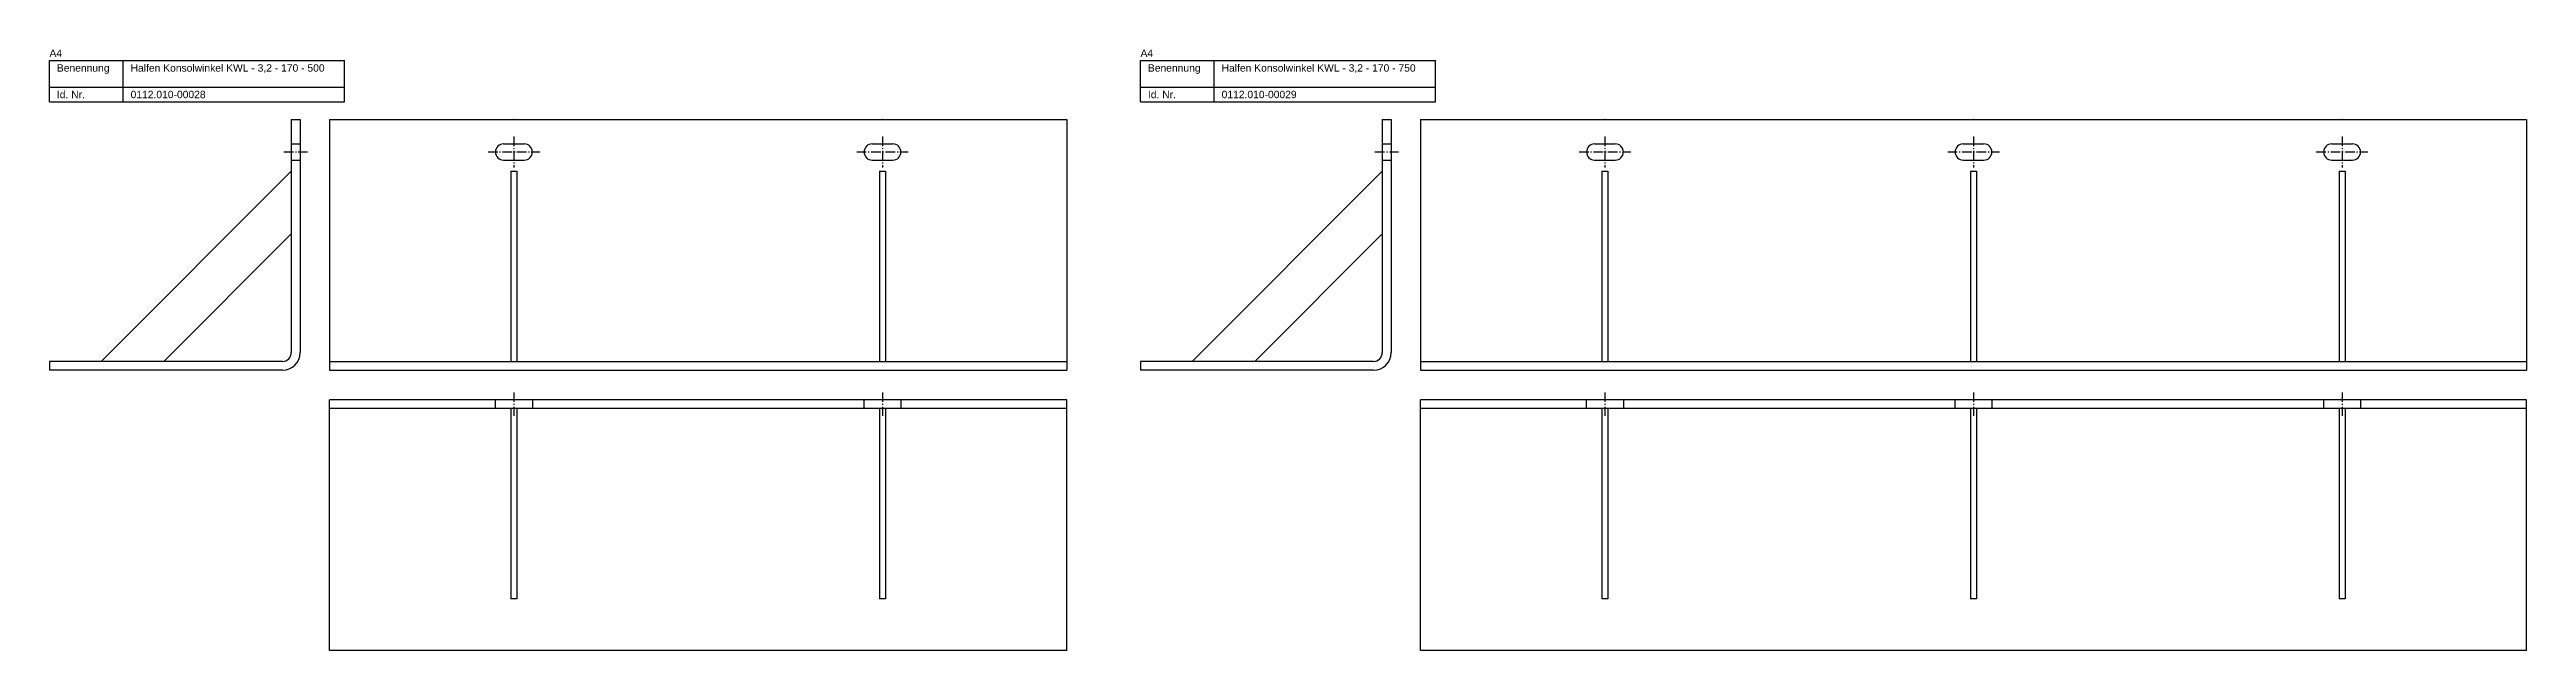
# Model space of a CAD drawing. Header units: millimetres. Extents: x 3683 to 6843, y -2519 to 868.
# Drawn here: x 3683 to 5363, y -319 to 88 of the extents above; entities that cross this region are included whole.
import ezdxf

# ---------------------------------------------------------------- set-up
doc = ezdxf.new("R2010")
doc.units = ezdxf.units.MM
doc.linetypes.add('MITTELLINIE', pattern=[0.977, 0.65, -0.13, 0.067, -0.13])
doc.linetypes.add('VERDECKT', pattern=[9.525, 6.35, -3.175])
doc.layers.add('HALFEN-KONSOLANKER', color=2, linetype='CONTINUOUS')
doc.styles.add('ARIAL50', font='ARIAL.TTF', dxfattribs={"height": 5})

msp = doc.modelspace()

# ---------------------------------------------------------------- texts
at = {"layer": 'HALFEN-KONSOLANKER', "style": 'ARIAL50'}
for s, p in [('A4', (3683.1, 83.3)), ('A4', (4423.1, 83.3)), ('Benennung', (3688.1, 73.3)), ('Halfen Konsolwinkel KWL - 3,2 - 170 - 500', (3738.1, 73.3)), ('Benennung', (4428.1, 73.3)), ('Halfen Konsolwinkel KWL - 3,2 - 170 - 750', (4478.1, 73.3)), ('Id. Nr.', (3688.1, 55.3)), ('0112.010-00028', (3738.1, 55.3)), ('Id. Nr.', (4428.1, 55.3)), ('0112.010-00029', (4478.1, 55.3))]:
    msp.add_text(s, height=5, dxfattribs=at).set_placement(p)

# ---------------------------------------------------------------- linework, layer by layer
at = {"layer": 'HALFEN-KONSOLANKER'}
for p, q in [((3683.1, 80.8), (3883.1, 80.8)), ((3683.1, 52.8), (3683.1, 80.8)), ((3733.1, 52.8), (3733.1, 80.8)), ((3883.1, 52.8), (3883.1, 80.8)), ((4423.1, 80.8), (4623.1, 80.8)), ((4423.1, 52.8), (4423.1, 80.8)), ((4473.1, 52.8), (4473.1, 80.8)), ((4623.1, 52.8), (4623.1, 80.8)), ((3683.1, 62.8), (3883.1, 62.8)), ((3683.1, 52.8), (3883.1, 52.8)), ((4423.1, 62.8), (4623.1, 62.8)), ((4423.1, 52.8), (4623.1, 52.8)), ((3847.1, 40.8), (3847.1, -117.2)), ((3847.1, 40.8), (3853.1, 40.8)), ((3853.1, 40.8), (3853.1, -117.2)), ((3873.1, 40.8), (4373.1, 40.8)), ((3873.1, 40.8), (3873.1, -129.2)), ((4373.1, 40.8), (4373.1, -129.2)), ((4587.1, 40.8), (4587.1, -117.2)), ((4587.1, 40.8), (4593.1, 40.8)), ((4593.1, 40.8), (4593.1, -117.2)), ((4613.1, 40.8), (5363.1, 40.8)), ((4613.1, 40.8), (4613.1, -129.2)), ((5363.1, 40.8), (5363.1, -129.2)), ((3991.1, 24.3), (4005.1, 24.3)), ((4241.1, 24.3), (4255.1, 24.3)), ((4731.1, 24.3), (4745.1, 24.3)), ((4981.1, 24.3), (4995.1, 24.3)), ((5231.1, 24.3), (5245.1, 24.3)), ((3847.1, 5.8), (3718.1, -123.2)), ((3991.1, 13.3), (4005.1, 13.3)), ((3996.1, 5.8), (3996.1, -123.2)), ((3996.1, 5.8), (4000.1, 5.8)), ((4000.1, 5.8), (4000.1, -123.2)), ((4241.1, 13.3), (4255.1, 13.3)), ((4246.1, 5.8), (4246.1, -123.2)), ((4246.1, 5.8), (4250.1, 5.8)), ((4250.1, 5.8), (4250.1, -123.2)), ((4587.1, 5.8), (4458.1, -123.2)), ((4731.1, 13.3), (4745.1, 13.3)), ((4736.1, 5.8), (4736.1, -123.2)), ((4736.1, 5.8), (4740.1, 5.8)), ((4740.1, 5.8), (4740.1, -123.2)), ((4981.1, 13.3), (4995.1, 13.3)), ((4986.1, 5.8), (4990.1, 5.8)), ((4986.1, 5.8), (4986.1, -123.2)), ((4990.1, 5.8), (4990.1, -123.2)), ((5231.1, 13.3), (5245.1, 13.3)), ((5236.1, 5.8), (5236.1, -123.2)), ((5236.1, 5.8), (5240.1, 5.8)), ((5240.1, 5.8), (5240.1, -123.2)), ((3847.1, -36.7), (3760.6, -123.2)), ((4587.1, -36.7), (4500.6, -123.2)), ((3841.1, -123.2), (3683.1, -123.2)), ((3683.1, -123.2), (3683.1, -129.2)), ((3841.1, -129.2), (3683.1, -129.2)), ((3873.1, -123.2), (4373.1, -123.2)), ((3873.1, -129.2), (4373.1, -129.2)), ((4581.1, -123.2), (4423.1, -123.2)), ((4423.1, -123.2), (4423.1, -129.2)), ((4581.1, -129.2), (4423.1, -129.2)), ((4613.1, -123.2), (5363.1, -123.2)), ((4613.1, -129.2), (5363.1, -129.2)), ((4373.1, -149.2), (3873.1, -149.2)), ((3873.1, -319.2), (3873.1, -149.2)), ((4373.1, -319.2), (4373.1, -149.2)), ((5363.1, -149.2), (4613.1, -149.2)), ((4613.1, -319.2), (4613.1, -149.2)), ((5363.1, -319.2), (5363.1, -149.2)), ((4373.1, -155.2), (3873.1, -155.2)), ((3996.1, -155.2), (3996.1, -284.2)), ((4000.1, -155.2), (4000.1, -284.2)), ((4246.1, -155.2), (4246.1, -284.2)), ((4250.1, -155.2), (4250.1, -284.2)), ((5363.1, -155.2), (4613.1, -155.2)), ((4736.1, -155.2), (4736.1, -284.2)), ((4740.1, -155.2), (4740.1, -284.2)), ((4986.1, -155.2), (4986.1, -284.2)), ((4990.1, -155.2), (4990.1, -284.2)), ((5236.1, -155.2), (5236.1, -284.2)), ((5240.1, -155.2), (5240.1, -284.2)), ((4000.1, -284.2), (3996.1, -284.2)), ((4250.1, -284.2), (4246.1, -284.2)), ((4740.1, -284.2), (4736.1, -284.2)), ((4990.1, -284.2), (4986.1, -284.2)), ((5240.1, -284.2), (5236.1, -284.2)), ((4373.1, -319.2), (3873.1, -319.2)), ((5363.1, -319.2), (4613.1, -319.2))]:
    msp.add_line(p, q, dxfattribs=at)
at = {"layer": 'HALFEN-KONSOLANKER', "color": 1, "linetype": 'MITTELLINIE', "ltscale": 10}
for p, q in [((3842.1, 18.8), (3858.1, 18.8)), ((3980.6, 18.8), (4015.6, 18.8)), ((3998.1, 29.3), (3998.1, 8.3)), ((4230.6, 18.8), (4265.6, 18.8)), ((4248.1, 29.3), (4248.1, 8.3)), ((4582.1, 18.8), (4598.1, 18.8)), ((4720.6, 18.8), (4755.6, 18.8)), ((4738.1, 29.3), (4738.1, 8.3)), ((4970.6, 18.8), (5005.6, 18.8)), ((4988.1, 29.3), (4988.1, 8.3)), ((5220.6, 18.8), (5255.6, 18.8)), ((5238.1, 29.3), (5238.1, 8.3)), ((3998.1, -144.2), (3998.1, -160.2)), ((4248.1, -144.2), (4248.1, -160.2)), ((4738.1, -144.2), (4738.1, -160.2)), ((4988.1, -144.2), (4988.1, -160.2)), ((5238.1, -144.2), (5238.1, -160.2))]:
    msp.add_line(p, q, dxfattribs=at)
at = {"layer": 'HALFEN-KONSOLANKER', "color": 1, "linetype": 'VERDECKT'}
for p, q in [((3847.1, 24.3), (3853.1, 24.3)), ((4587.1, 24.3), (4593.1, 24.3)), ((3847.1, 13.3), (3853.1, 13.3)), ((4587.1, 13.3), (4593.1, 13.3)), ((3985.6, -155.2), (3985.6, -149.2)), ((4010.6, -149.2), (4010.6, -155.2)), ((4235.6, -155.2), (4235.6, -149.2)), ((4260.6, -149.2), (4260.6, -155.2)), ((4725.6, -155.2), (4725.6, -149.2)), ((4750.6, -149.2), (4750.6, -155.2)), ((4975.6, -155.2), (4975.6, -149.2)), ((5000.6, -149.2), (5000.6, -155.2)), ((5225.6, -155.2), (5225.6, -149.2)), ((5250.6, -149.2), (5250.6, -155.2))]:
    msp.add_line(p, q, dxfattribs=at)
at = {"layer": 'HALFEN-KONSOLANKER'}
for centre, radius, start, end in [((3991.1, 18.8), 5.5, 90, 270), ((4005.1, 18.8), 5.5, 270, 90), ((4241.1, 18.8), 5.5, 90, 270), ((4255.1, 18.8), 5.5, 270, 90), ((4731.1, 18.8), 5.5, 90, 270), ((4745.1, 18.8), 5.5, 270, 90), ((4981.1, 18.8), 5.5, 90, 270), ((4995.1, 18.8), 5.5, 270, 90), ((5231.1, 18.8), 5.5, 90, 270), ((5245.1, 18.8), 5.5, 270, 90), ((3841.1, -117.2), 6, 270, 0), ((3841.1, -117.2), 12, 270, 0), ((4581.1, -117.2), 12, 270, 0), ((4581.1, -117.2), 6, 270, 0)]:
    msp.add_arc(centre, radius, start, end, dxfattribs=at)
for p in [(3998.1, 40.8), (3998.1, 40.8), (4248.1, 40.8), (4248.1, 40.8), (4738.1, 40.8), (4738.1, 40.8), (4988.1, 40.8), (4988.1, 40.8), (5238.1, 40.8), (5238.1, 40.8)]:
    msp.add_point(p, dxfattribs=at)

msp.set_redraw_order([(e.dxf.handle, doc.entitydb.next_handle()) for e in msp.query("TEXT MTEXT ATTDEF DIMENSION ARC_DIMENSION")])  # texts and dimensions are drawn at this point

doc.saveas('drawing.dxf')
